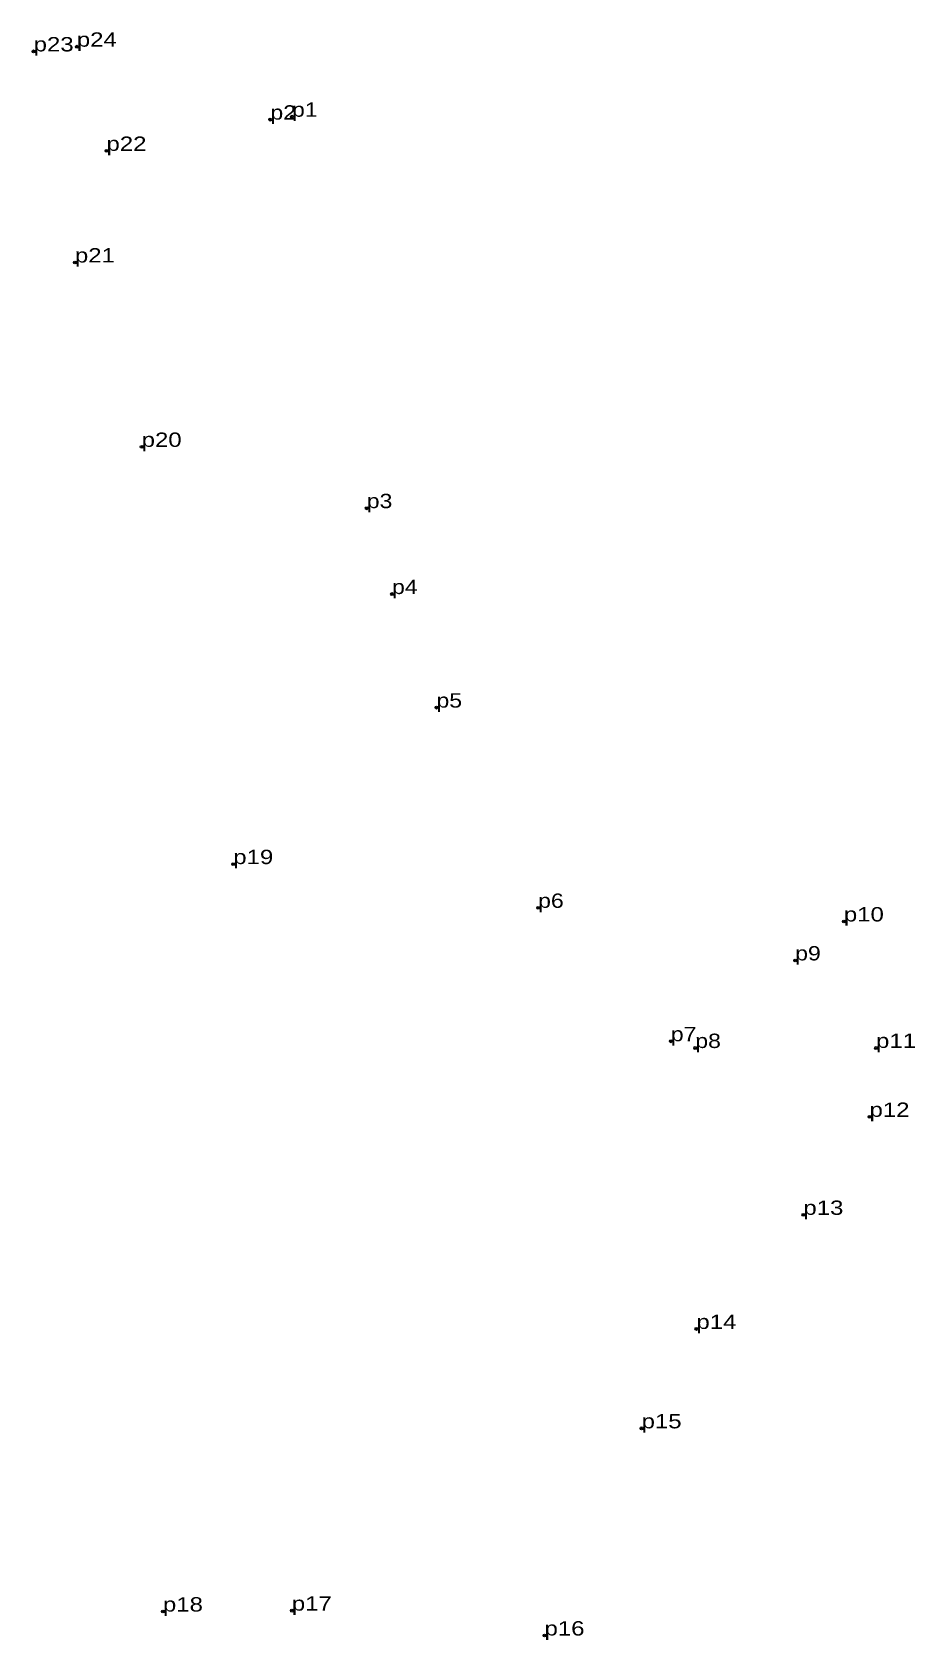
# Model space of a CAD drawing. Header units: metres. Extents: x 535752 to 552291, y 1835280 to 1841356.
# Drawn here: x 549347 to 549457.8, y 1840535.2 to 1840736.9 of the extents above; entities that cross this region are included whole.
import ezdxf

# ---------------------------------------------------------------- set-up
doc = ezdxf.new("R2010")
doc.units = ezdxf.units.M
doc.header["$LTSCALE"] = 0.72
doc.header["$PDMODE"] = 32
doc.header["$PDSIZE"] = 0.36
doc.layers.add('12', color=7, linetype='Continuous')
doc.layers.add('7', color=7, linetype='Continuous')

msp = doc.modelspace()

# ---------------------------------------------------------------- texts
at = {"layer": '12'}
for s, width, p in [('p23', 1.25, (549347.16, 1840734.5)), ('p24', 1.25, (549352.58, 1840735.09)), ('p2', 1.2, (549376.88, 1840725.94)), ('p1', 1.2, (549379.59, 1840726.3)), ('p22', 1.25, (549356.3, 1840722.02)), ('p21', 1.25, (549352.34, 1840708.01)), ('p20', 1.25, (549360.72, 1840684.87)), ('p3', 1.2, (549388.98, 1840677.18)), ('p4', 1.2, (549392.15, 1840666.4)), ('p5', 1.2, (549397.73, 1840652.15)), ('p19', 1.25, (549372.22, 1840632.51)), ('p6', 1.2, (549410.49, 1840627.02)), ('p10', 1.25, (549448.87, 1840625.31)), ('p9', 1.2, (549442.76, 1840620.42)), ('p7', 1.2, (549427.15, 1840610.28)), ('p8', 1.2, (549430.22, 1840609.43)), ('p11', 1.25, (549452.91, 1840609.44)), ('p12', 1.25, (549452.09, 1840600.79)), ('p13', 1.25, (549443.79, 1840588.49)), ('p14', 1.25, (549430.36, 1840574.17)), ('p15', 1.25, (549423.48, 1840561.7)), ('p18', 1.25, (549363.39, 1840538.71)), ('p17', 1.25, (549379.57, 1840538.82)), ('p16', 1.25, (549411.29, 1840535.7))]:
    msp.add_text(s, height=1.8, dxfattribs=dict(at, width=width)).set_placement(p)

# ---------------------------------------------------------------- linework, layer by layer
at = {"layer": '7'}
for p in [(549352.58, 1840735.09), (549347.15, 1840734.5), (549376.87, 1840725.94), (549379.59, 1840726.3), (549356.3, 1840722.02), (549352.34, 1840708.01), (549360.72, 1840684.87), (549388.97, 1840677.17), (549392.15, 1840666.4), (549397.73, 1840652.15), (549372.22, 1840632.51), (549410.49, 1840627.03), (549448.87, 1840625.31), (549442.76, 1840620.42), (549427.15, 1840610.28), (549430.22, 1840609.43), (549452.91, 1840609.43), (549452.09, 1840600.79), (549443.79, 1840588.49), (549430.36, 1840574.17), (549423.48, 1840561.7), (549363.39, 1840538.71), (549379.57, 1840538.82), (549411.29, 1840535.7)]:
    msp.add_point(p, dxfattribs=at)

msp.set_redraw_order([(e.dxf.handle, doc.entitydb.next_handle()) for e in msp.query("TEXT MTEXT ATTDEF DIMENSION ARC_DIMENSION")])  # texts and dimensions are drawn at this point

doc.saveas('drawing.dxf')
